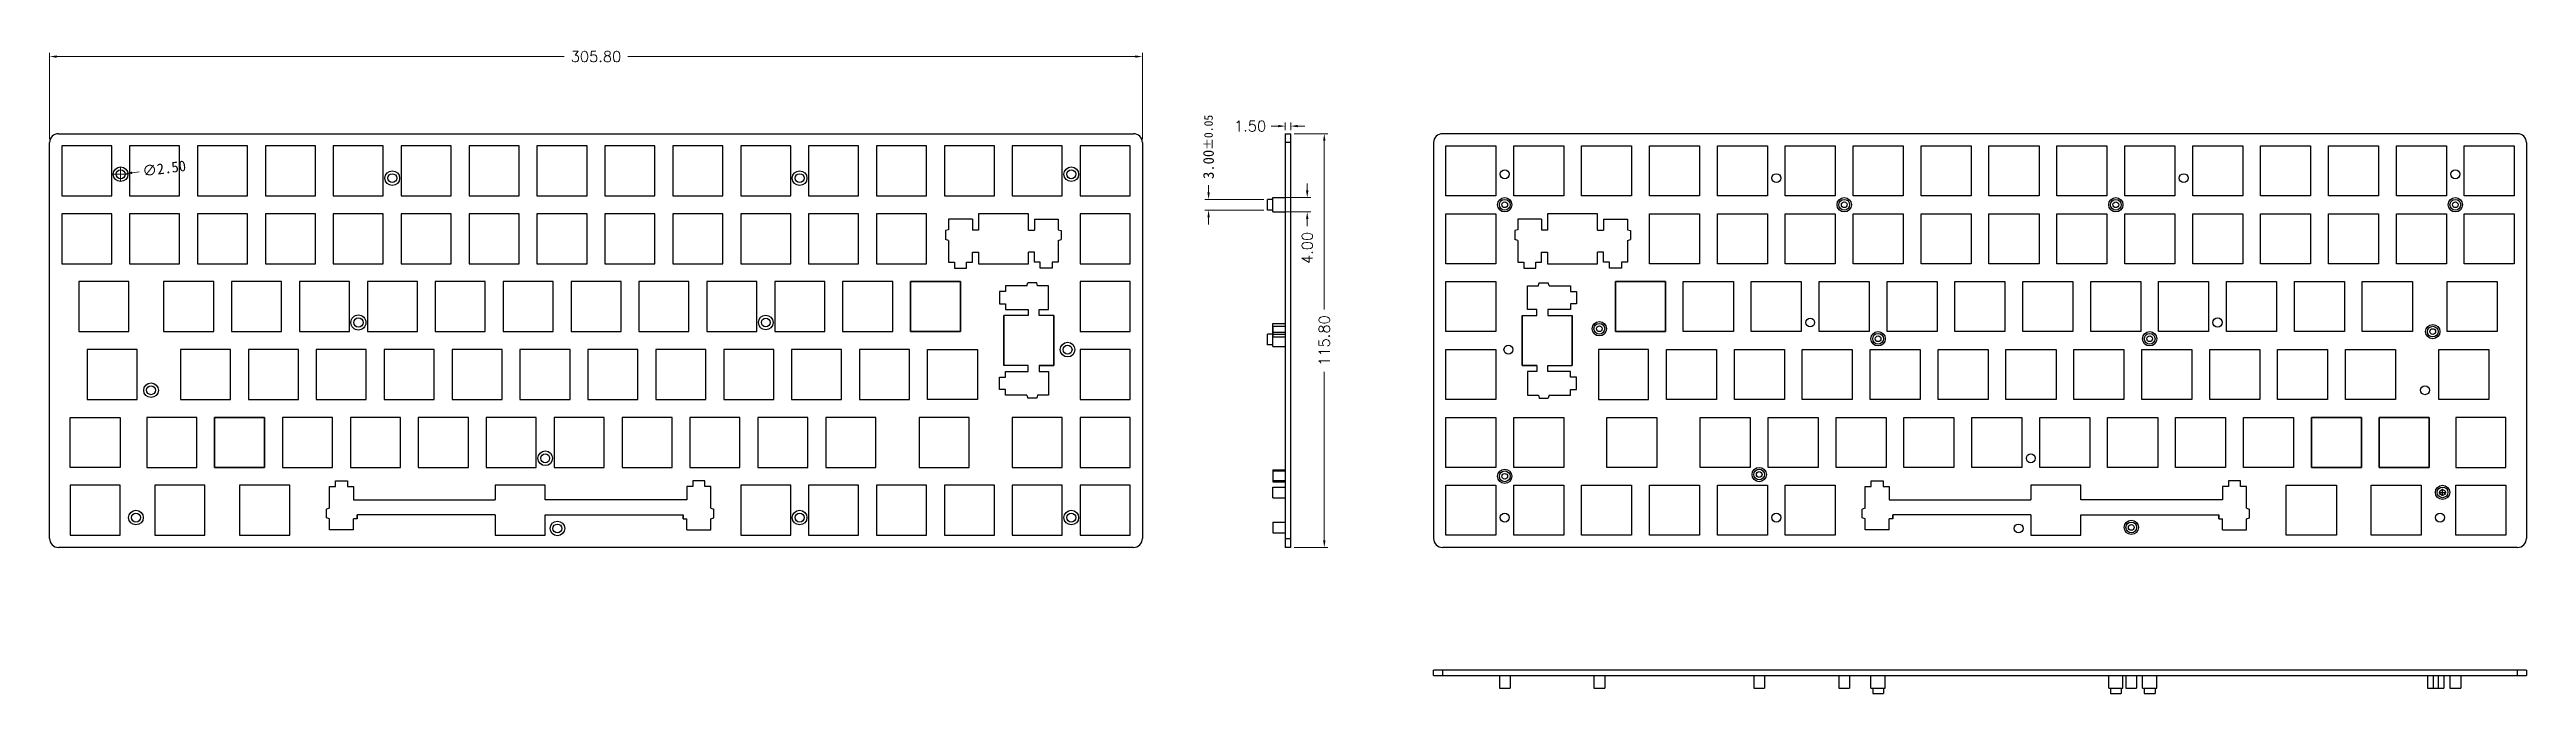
# Model space of a CAD drawing. Header units: millimetres. Extents: x 3312 to 4005, y -1967 to -1787.
import ezdxf

# ---------------------------------------------------------------- set-up
doc = ezdxf.new("R2010")
doc.units = ezdxf.units.MM
doc.header["$LTSCALE"] = 46.255
doc.header["$PDMODE"] = 3
doc.header["$PDSIZE"] = 0.3125
doc.linetypes.add('HIDDEN', pattern=[0.2, 0.1, -0.1])
doc.layers.get('0').update_dxf_attribs({"linetype": 'CONTINUOUS'})
doc.layers.get('Defpoints').update_dxf_attribs({"linetype": 'CONTINUOUS'})
for name, color, linetype in [('01___PRT_ALL_DTM_PLN', 7, 'CONTINUOUS'), ('biaozhu', 3, 'CONTINUOUS'), ('BORDER', 5, 'CONTINUOUS'), ('bottom', 8, 'HIDDEN')]:
    doc.layers.add(name, color=color, linetype=linetype)
doc.styles.add('BORDER', font='')
doc.styles.add('ROMANS', font='romans.shx', dxfattribs={"bigfont": 'gbcbig.shx'})
doc.styles.get('BORDER').set_extended_font_data('SimSun')
doc.dimstyles.new('铝板', dxfattribs={"dimtxt": 3, "dimasz": 2, "dimexe": 1, "dimexo": 1, "dimgap": 1.5, "dimtad": 0, "dimzin": 0, "dimdsep": 46, "dimtxsty": 'ROMANS', "dimcen": 1, "dimclrd": 4, "dimclre": 4, "dimclrt": 6, "dimadec": 0, "dimazin": 0, "dimtm": 1e-09, "dimtfac": 0.8, "dimtofl": 0, "dimtmove": 0, "dimatfit": 3, "dimfxl": 1.25, "dimtolj": 1, "dimtzin": 0, "dimlwd": 20, "dimlwe": 20, "dimarcsym": 0})

msp = doc.modelspace()

# ---------------------------------------------------------------- blocks, each defined once
blk = doc.blocks.new('*D20')
at = {"color": 4, "lineweight": 20, "transparency": 16777216}
for p, q in [((3312.38, -1811.66), (3312.38, -1787.57)), ((3618.18, -1811.66), (3618.18, -1787.57)), ((3314.38, -1788.57), (3456.35, -1788.57)), ((3616.18, -1788.57), (3474.21, -1788.57))]:
    blk.add_line(p, q, dxfattribs=at)
at = {"color": 4, "transparency": 16777216}
for points in [[(3314.38, -1788.24), (3314.38, -1788.91), (3312.38, -1788.57)], [(3616.18, -1788.24), (3616.18, -1788.91), (3618.18, -1788.57)]]:
    blk.add_solid(points, dxfattribs=at)
at = {"layer": 'Defpoints', "color": 0, "transparency": 16777216}
for p in [(3618.18, -1788.57), (3312.38, -1812.66), (3618.18, -1812.66)]:
    blk.add_point(p, dxfattribs=at)
at = {"color": 6, "transparency": 16777216, "insert": (3465.28, -1788.57), "char_height": 3, "attachment_point": 5, "style": 'ROMANS'}
blk.add_mtext('\\A1;305.80', dxfattribs=at)
blk = doc.blocks.new('*D21')
at = {"color": 4, "lineweight": 20, "transparency": 16777216}
for p, q in [((3660.68, -1810.16), (3670.09, -1810.16)), ((3669.09, -1812.16), (3669.09, -1859.34)), ((3669.09, -1923.96), (3669.09, -1876.77)), ((3660.68, -1925.96), (3670.09, -1925.96))]:
    blk.add_line(p, q, dxfattribs=at)
at = {"color": 4, "transparency": 16777216}
for points in [[(3668.75, -1812.16), (3669.42, -1812.16), (3669.09, -1810.16)], [(3668.75, -1923.96), (3669.42, -1923.96), (3669.09, -1925.96)]]:
    blk.add_solid(points, dxfattribs=at)
at = {"layer": 'Defpoints', "color": 0, "transparency": 16777216}
for p in [(3659.68, -1810.16), (3659.68, -1925.96), (3669.09, -1925.96)]:
    blk.add_point(p, dxfattribs=at)
at = {"color": 6, "transparency": 16777216, "insert": (3669.09, -1868.06), "char_height": 3, "attachment_point": 5, "rotation": 90, "style": 'ROMANS'}
blk.add_mtext('\\A1;115.80', dxfattribs=at)
blk = doc.blocks.new('*D22')
at = {"color": 4, "lineweight": 20, "transparency": 16777216}
for p, q in [((3656.18, -1808.04), (3654.18, -1808.04)), ((3658.18, -1809.16), (3658.18, -1807.04)), ((3659.68, -1809.16), (3659.68, -1807.04)), ((3661.68, -1808.04), (3663.68, -1808.04))]:
    blk.add_line(p, q, dxfattribs=at)
at = {"color": 4, "transparency": 16777216}
for points in [[(3656.18, -1807.7), (3656.18, -1808.37), (3658.18, -1808.04)], [(3661.68, -1807.7), (3661.68, -1808.37), (3659.68, -1808.04)]]:
    blk.add_solid(points, dxfattribs=at)
at = {"layer": 'Defpoints', "color": 0, "transparency": 16777216}
for p in [(3658.18, -1808.04), (3658.18, -1810.16), (3659.68, -1810.16)]:
    blk.add_point(p, dxfattribs=at)
at = {"color": 6, "transparency": 16777216, "insert": (3648.32, -1808.04), "char_height": 3, "attachment_point": 5, "style": 'ROMANS'}
blk.add_mtext('\\A1;1.50', dxfattribs=at)
blk = doc.blocks.new('*D18')
at = {"color": 4, "lineweight": 20, "transparency": 16777216}
for p, q in [((3657.43, -1828.06), (3665.31, -1828.06)), ((3664.31, -1826.06), (3664.31, -1824.06)), ((3657.43, -1832.06), (3665.31, -1832.06)), ((3664.31, -1834.06), (3664.31, -1836.06))]:
    blk.add_line(p, q, dxfattribs=at)
at = {"color": 4, "transparency": 16777216}
for points in [[(3663.98, -1826.06), (3664.65, -1826.06), (3664.31, -1828.06)], [(3663.98, -1834.06), (3664.65, -1834.06), (3664.31, -1832.06)]]:
    blk.add_solid(points, dxfattribs=at)
at = {"layer": 'Defpoints', "color": 0, "transparency": 16777216}
for p in [(3656.43, -1828.06), (3656.43, -1832.06), (3664.31, -1832.06)]:
    blk.add_point(p, dxfattribs=at)
at = {"color": 6, "transparency": 16777216, "insert": (3664.31, -1842.13), "char_height": 3, "attachment_point": 5, "rotation": 90, "style": 'ROMANS'}
blk.add_mtext('\\A1;4.00', dxfattribs=at)
blk = doc.blocks.new('*D19')
at = {"color": 4, "lineweight": 20, "transparency": 16777216}
for p, q in [((3652.18, -1828.56), (3635.7, -1828.56)), ((3636.7, -1826.56), (3636.7, -1824.56)), ((3652.18, -1831.56), (3635.7, -1831.56)), ((3636.7, -1833.56), (3636.7, -1835.56))]:
    blk.add_line(p, q, dxfattribs=at)
at = {"color": 4, "transparency": 16777216}
for points in [[(3636.37, -1826.56), (3637.04, -1826.56), (3636.7, -1828.56)], [(3636.37, -1833.56), (3637.04, -1833.56), (3636.7, -1831.56)]]:
    blk.add_solid(points, dxfattribs=at)
at = {"layer": 'Defpoints', "color": 0, "transparency": 16777216}
for p in [(3636.7, -1828.56), (3653.18, -1828.56), (3653.18, -1831.56)]:
    blk.add_point(p, dxfattribs=at)
at = {"color": 6, "transparency": 16777216, "insert": (3636.7, -1813.85), "char_height": 3, "attachment_point": 5, "rotation": 90, "style": 'BORDER'}
blk.add_mtext('\\A1;3.00{\\H2.400000;±0.05}', dxfattribs=at)
blk = doc.blocks.new('*D24')
at = {"color": 4, "lineweight": 20, "transparency": 16777216}
for p, q in [((3330.28, -1821.51), (3334.28, -1821.51)), ((3332.28, -1823.51), (3332.28, -1819.51)), ((3337.48, -1820.82), (3335.5, -1821.08))]:
    blk.add_line(p, q, dxfattribs=at)
at = {"color": 4, "transparency": 16777216}
blk.add_solid([(3335.46, -1820.75), (3335.55, -1821.41), (3333.52, -1821.34)], dxfattribs=at)
at = {"layer": 'Defpoints', "color": 0, "transparency": 16777216}
for p in [(3331.04, -1821.67), (3333.52, -1821.34)]:
    blk.add_point(p, dxfattribs=at)
at = {"color": 6, "transparency": 16777216, "insert": (3344.46, -1819.89), "char_height": 3, "attachment_point": 5, "rotation": 7.56181, "style": 'BORDER'}
blk.add_mtext('\\A1;∅2.50', dxfattribs=at)

# ---------------------------------------------------------------- dimensions: what is measured, and where the dimension line sits
for base, p1, p2, picture, middle in [((3618.18, -1788.573), (3312.38, -1812.657), (3618.18, -1812.657), '*D20', (3465.28, -1788.573)), ((3658.18, -1808.036), (3659.68, -1810.157), (3658.18, -1810.157), '*D22', (3648.323, -1808.036))]:
    dim = msp.add_linear_dim(base=base, p1=p1, p2=p2, dimstyle='铝板')
    dim.commit()
    dim.dimension.update_dxf_attribs({"geometry": picture, "text_midpoint": middle})
dim = msp.add_linear_dim(base=(3636.704, -1828.557), p1=(3653.18, -1831.557), p2=(3653.18, -1828.557), angle=90, dimstyle='铝板', override={"dimtxsty": 'BORDER', "dimtol": 1, "dimtp": 0.05, "dimtm": 0.05})
dim.commit()
dim.dimension.update_dxf_attribs({"geometry": '*D19', "text_midpoint": (3636.704, -1813.851)})
for base, p1, p2, picture, middle in [((3669.086, -1925.957), (3659.68, -1810.157), (3659.68, -1925.957), '*D21', (3669.086, -1868.057)), ((3664.314, -1832.057), (3656.43, -1828.057), (3656.43, -1832.057), '*D18', (3664.314, -1842.128))]:
    dim = msp.add_linear_dim(base=base, p1=p1, p2=p2, angle=90, dimstyle='铝板')
    dim.commit()
    dim.dimension.update_dxf_attribs({"geometry": picture, "text_midpoint": middle})
dim = msp.add_diameter_dim_2p(p1=(3331.041, -1821.671), p2=(3333.52, -1821.342), dimstyle='铝板', override={"dimtxsty": 'BORDER', "dimcen": 2, "dimtp": 0.05, "dimtm": 0.05})
dim.commit()
dim.dimension.update_dxf_attribs({"geometry": '*D24', "text_midpoint": (3344.462, -1819.89)})

# ---------------------------------------------------------------- linework, layer by layer
at = {"color": 7, "linetype": 'Continuous'}
for p, q in [((3312.38, -1923.457), (3312.38, -1812.657)), ((3314.88, -1810.157), (3615.68, -1810.157)), ((3315.78, -1813.557), (3315.78, -1827.557)), ((3329.78, -1813.557), (3315.78, -1813.557)), ((3329.78, -1827.557), (3329.78, -1813.557)), ((3334.78, -1813.557), (3334.78, -1827.557)), ((3348.78, -1813.557), (3334.78, -1813.557)), ((3348.78, -1827.557), (3348.78, -1813.557)), ((3353.78, -1813.557), (3353.78, -1827.557)), ((3367.78, -1813.557), (3353.78, -1813.557)), ((3367.78, -1827.557), (3367.78, -1813.557)), ((3372.78, -1813.557), (3372.78, -1827.557)), ((3386.78, -1813.557), (3372.78, -1813.557)), ((3386.78, -1827.557), (3386.78, -1813.557)), ((3391.78, -1813.557), (3391.78, -1827.557)), ((3405.78, -1813.557), (3391.78, -1813.557)), ((3405.78, -1827.557), (3405.78, -1813.557)), ((3410.78, -1813.557), (3410.78, -1827.557)), ((3424.78, -1813.557), (3410.78, -1813.557)), ((3424.78, -1827.557), (3424.78, -1813.557)), ((3429.78, -1813.557), (3429.78, -1827.557)), ((3443.78, -1813.557), (3429.78, -1813.557)), ((3443.78, -1827.557), (3443.78, -1813.557)), ((3448.78, -1813.557), (3448.78, -1827.557)), ((3462.78, -1813.557), (3448.78, -1813.557)), ((3462.78, -1827.557), (3462.78, -1813.557)), ((3467.78, -1813.557), (3467.78, -1827.557)), ((3481.78, -1813.557), (3467.78, -1813.557)), ((3481.78, -1827.557), (3481.78, -1813.557)), ((3486.78, -1813.557), (3486.78, -1827.557)), ((3500.78, -1813.557), (3486.78, -1813.557)), ((3500.78, -1827.557), (3500.78, -1813.557)), ((3505.78, -1813.557), (3505.78, -1827.557)), ((3519.78, -1813.557), (3505.78, -1813.557)), ((3519.78, -1827.557), (3519.78, -1813.557)), ((3538.78, -1813.557), (3524.78, -1813.557)), ((3524.78, -1813.557), (3524.78, -1827.557)), ((3538.78, -1827.557), (3538.78, -1813.557)), ((3557.78, -1813.557), (3543.78, -1813.557)), ((3543.78, -1813.557), (3543.78, -1827.557)), ((3557.78, -1827.557), (3557.78, -1813.557)), ((3576.78, -1813.557), (3562.78, -1813.557)), ((3562.78, -1813.557), (3562.78, -1827.557)), ((3576.78, -1827.557), (3576.78, -1813.557)), ((3595.78, -1813.557), (3581.78, -1813.557)), ((3581.78, -1813.557), (3581.78, -1827.557)), ((3595.78, -1827.557), (3595.78, -1813.557)), ((3614.78, -1813.557), (3600.78, -1813.557)), ((3600.78, -1813.557), (3600.78, -1827.557)), ((3614.78, -1827.557), (3614.78, -1813.557)), ((3618.18, -1812.657), (3618.18, -1923.457)), ((3658.18, -1810.157), (3658.18, -1925.957)), ((3658.18, -1810.157), (3659.68, -1810.157)), ((3659.68, -1812.657), (3658.18, -1812.657)), ((3659.68, -1925.957), (3659.68, -1810.157)), ((3699.68, -1812.657), (3699.68, -1923.457)), ((4002.98, -1810.157), (3702.18, -1810.157)), ((3703.08, -1827.557), (3703.08, -1813.557)), ((3703.08, -1813.557), (3717.08, -1813.557)), ((3703.08, -1813.557), (3717.08, -1813.557)), ((3703.08, -1827.557), (3703.08, -1813.557)), ((3717.08, -1813.557), (3717.08, -1827.557)), ((3717.08, -1813.557), (3717.08, -1827.557)), ((3722.08, -1827.557), (3722.08, -1813.557)), ((3722.08, -1813.557), (3736.08, -1813.557)), ((3736.08, -1813.557), (3736.08, -1827.557)), ((3741.08, -1827.557), (3741.08, -1813.557)), ((3741.08, -1813.557), (3755.08, -1813.557)), ((3755.08, -1813.557), (3755.08, -1827.557)), ((3760.08, -1827.557), (3760.08, -1813.557)), ((3760.08, -1813.557), (3774.08, -1813.557)), ((3774.08, -1813.557), (3774.08, -1827.557)), ((3779.08, -1827.557), (3779.08, -1813.557)), ((3779.08, -1813.557), (3793.08, -1813.557)), ((3793.08, -1813.557), (3793.08, -1827.557)), ((3798.08, -1827.557), (3798.08, -1813.557)), ((3798.08, -1813.557), (3812.08, -1813.557)), ((3812.08, -1813.557), (3812.08, -1827.557)), ((3817.08, -1827.557), (3817.08, -1813.557)), ((3817.08, -1813.557), (3831.08, -1813.557)), ((3831.08, -1813.557), (3831.08, -1827.557)), ((3836.08, -1827.557), (3836.08, -1813.557)), ((3836.08, -1813.557), (3850.08, -1813.557)), ((3850.08, -1813.557), (3850.08, -1827.557)), ((3855.08, -1827.557), (3855.08, -1813.557)), ((3855.08, -1813.557), (3869.08, -1813.557)), ((3869.08, -1813.557), (3869.08, -1827.557)), ((3874.08, -1827.557), (3874.08, -1813.557)), ((3874.08, -1813.557), (3888.08, -1813.557)), ((3888.08, -1813.557), (3888.08, -1827.557)), ((3893.08, -1827.557), (3893.08, -1813.557)), ((3893.08, -1813.557), (3907.08, -1813.557)), ((3907.08, -1813.557), (3907.08, -1827.557)), ((3912.08, -1813.557), (3926.08, -1813.557)), ((3912.08, -1827.557), (3912.08, -1813.557)), ((3926.08, -1813.557), (3926.08, -1827.557)), ((3931.08, -1813.557), (3945.08, -1813.557)), ((3931.08, -1827.557), (3931.08, -1813.557)), ((3945.08, -1813.557), (3945.08, -1827.557)), ((3950.08, -1813.557), (3964.08, -1813.557)), ((3950.08, -1827.557), (3950.08, -1813.557)), ((3964.08, -1813.557), (3964.08, -1827.557)), ((3969.08, -1813.557), (3983.08, -1813.557)), ((3969.08, -1827.557), (3969.08, -1813.557)), ((3983.08, -1813.557), (3983.08, -1827.557)), ((3988.08, -1813.557), (4002.08, -1813.557)), ((3988.08, -1827.557), (3988.08, -1813.557)), ((4002.08, -1813.557), (4002.08, -1827.557)), ((4005.48, -1812.657), (4005.48, -1923.457)), ((3315.78, -1827.557), (3329.78, -1827.557)), ((3334.78, -1827.557), (3348.78, -1827.557)), ((3353.78, -1827.557), (3367.78, -1827.557)), ((3372.78, -1827.557), (3386.78, -1827.557)), ((3391.78, -1827.557), (3405.78, -1827.557)), ((3410.78, -1827.557), (3424.78, -1827.557)), ((3429.78, -1827.557), (3443.78, -1827.557)), ((3448.78, -1827.557), (3462.78, -1827.557)), ((3467.78, -1827.557), (3481.78, -1827.557)), ((3486.78, -1827.557), (3500.78, -1827.557)), ((3505.78, -1827.557), (3519.78, -1827.557)), ((3524.78, -1827.557), (3538.78, -1827.557)), ((3543.78, -1827.557), (3557.78, -1827.557)), ((3562.78, -1827.557), (3576.78, -1827.557)), ((3581.78, -1827.557), (3595.78, -1827.557)), ((3600.78, -1827.557), (3614.78, -1827.557)), ((3717.08, -1827.557), (3703.08, -1827.557)), ((3717.08, -1827.557), (3703.08, -1827.557)), ((3736.08, -1827.557), (3722.08, -1827.557)), ((3755.08, -1827.557), (3741.08, -1827.557)), ((3774.08, -1827.557), (3760.08, -1827.557)), ((3793.08, -1827.557), (3779.08, -1827.557)), ((3812.08, -1827.557), (3798.08, -1827.557)), ((3831.08, -1827.557), (3817.08, -1827.557)), ((3850.08, -1827.557), (3836.08, -1827.557)), ((3869.08, -1827.557), (3855.08, -1827.557)), ((3888.08, -1827.557), (3874.08, -1827.557)), ((3907.08, -1827.557), (3893.08, -1827.557)), ((3926.08, -1827.557), (3912.08, -1827.557)), ((3945.08, -1827.557), (3931.08, -1827.557)), ((3964.08, -1827.557), (3950.08, -1827.557)), ((3983.08, -1827.557), (3969.08, -1827.557)), ((4002.08, -1827.557), (3988.08, -1827.557)), ((3315.78, -1832.557), (3315.78, -1846.557)), ((3329.78, -1832.557), (3315.78, -1832.557)), ((3329.78, -1846.557), (3329.78, -1832.557)), ((3334.78, -1832.557), (3334.78, -1846.557)), ((3348.78, -1832.557), (3334.78, -1832.557)), ((3348.78, -1846.557), (3348.78, -1832.557)), ((3353.78, -1832.557), (3353.78, -1846.557)), ((3367.78, -1832.557), (3353.78, -1832.557)), ((3367.78, -1846.557), (3367.78, -1832.557)), ((3372.78, -1832.557), (3372.78, -1846.557)), ((3386.78, -1832.557), (3372.78, -1832.557)), ((3386.78, -1846.557), (3386.78, -1832.557)), ((3391.78, -1832.557), (3391.78, -1846.557)), ((3405.78, -1832.557), (3391.78, -1832.557)), ((3405.78, -1846.557), (3405.78, -1832.557)), ((3410.78, -1832.557), (3410.78, -1846.557)), ((3424.78, -1832.557), (3410.78, -1832.557)), ((3424.78, -1846.557), (3424.78, -1832.557)), ((3429.78, -1832.557), (3429.78, -1846.557)), ((3443.78, -1832.557), (3429.78, -1832.557)), ((3443.78, -1846.557), (3443.78, -1832.557)), ((3448.78, -1832.557), (3448.78, -1846.557)), ((3462.78, -1832.557), (3448.78, -1832.557)), ((3462.78, -1846.557), (3462.78, -1832.557)), ((3467.78, -1832.557), (3467.78, -1846.557)), ((3481.78, -1832.557), (3467.78, -1832.557)), ((3481.78, -1846.557), (3481.78, -1832.557)), ((3486.78, -1832.557), (3486.78, -1846.557)), ((3500.78, -1832.557), (3486.78, -1832.557)), ((3500.78, -1846.557), (3500.78, -1832.557)), ((3505.78, -1832.557), (3505.78, -1846.557)), ((3519.78, -1832.557), (3505.78, -1832.557)), ((3519.78, -1846.557), (3519.78, -1832.557)), ((3538.78, -1832.557), (3524.78, -1832.557)), ((3524.78, -1832.557), (3524.78, -1846.557)), ((3538.78, -1846.557), (3538.78, -1832.557)), ((3557.78, -1832.557), (3543.78, -1832.557)), ((3543.78, -1832.557), (3543.78, -1846.557)), ((3557.78, -1846.557), (3557.78, -1832.557)), ((3614.78, -1832.557), (3600.78, -1832.557)), ((3600.78, -1832.557), (3600.78, -1846.557)), ((3614.78, -1846.557), (3614.78, -1832.557)), ((3703.08, -1846.557), (3703.08, -1832.557)), ((3703.08, -1832.557), (3717.08, -1832.557)), ((3717.08, -1832.557), (3717.08, -1846.557)), ((3760.08, -1846.557), (3760.08, -1832.557)), ((3760.08, -1832.557), (3774.08, -1832.557)), ((3774.08, -1832.557), (3774.08, -1846.557)), ((3779.08, -1846.557), (3779.08, -1832.557)), ((3779.08, -1832.557), (3793.08, -1832.557)), ((3793.08, -1832.557), (3793.08, -1846.557)), ((3798.08, -1846.557), (3798.08, -1832.557)), ((3798.08, -1832.557), (3812.08, -1832.557)), ((3812.08, -1832.557), (3812.08, -1846.557)), ((3817.08, -1846.557), (3817.08, -1832.557)), ((3817.08, -1832.557), (3831.08, -1832.557)), ((3831.08, -1832.557), (3831.08, -1846.557)), ((3836.08, -1846.557), (3836.08, -1832.557)), ((3836.08, -1832.557), (3850.08, -1832.557)), ((3850.08, -1832.557), (3850.08, -1846.557)), ((3855.08, -1846.557), (3855.08, -1832.557)), ((3855.08, -1832.557), (3869.08, -1832.557)), ((3869.08, -1832.557), (3869.08, -1846.557)), ((3874.08, -1846.557), (3874.08, -1832.557)), ((3874.08, -1832.557), (3888.08, -1832.557)), ((3888.08, -1832.557), (3888.08, -1846.557)), ((3893.08, -1846.557), (3893.08, -1832.557)), ((3893.08, -1832.557), (3907.08, -1832.557)), ((3907.08, -1832.557), (3907.08, -1846.557)), ((3912.08, -1832.557), (3926.08, -1832.557)), ((3912.08, -1846.557), (3912.08, -1832.557)), ((3926.08, -1832.557), (3926.08, -1846.557)), ((3931.08, -1832.557), (3945.08, -1832.557)), ((3931.08, -1846.557), (3931.08, -1832.557)), ((3945.08, -1832.557), (3945.08, -1846.557)), ((3950.08, -1832.557), (3964.08, -1832.557)), ((3950.08, -1846.557), (3950.08, -1832.557)), ((3964.08, -1832.557), (3964.08, -1846.557)), ((3969.08, -1832.557), (3983.08, -1832.557)), ((3969.08, -1846.557), (3969.08, -1832.557)), ((3983.08, -1832.557), (3983.08, -1846.557)), ((3988.08, -1832.557), (4002.08, -1832.557)), ((3988.08, -1846.557), (3988.08, -1832.557)), ((4002.08, -1832.557), (4002.08, -1846.557)), ((3315.78, -1846.557), (3329.78, -1846.557)), ((3334.78, -1846.557), (3348.78, -1846.557)), ((3353.78, -1846.557), (3367.78, -1846.557)), ((3372.78, -1846.557), (3386.78, -1846.557)), ((3391.78, -1846.557), (3405.78, -1846.557)), ((3410.78, -1846.557), (3424.78, -1846.557)), ((3429.78, -1846.557), (3443.78, -1846.557)), ((3448.78, -1846.557), (3462.78, -1846.557)), ((3467.78, -1846.557), (3481.78, -1846.557)), ((3486.78, -1846.557), (3500.78, -1846.557)), ((3505.78, -1846.557), (3519.78, -1846.557)), ((3524.78, -1846.557), (3538.78, -1846.557)), ((3543.78, -1846.557), (3557.78, -1846.557)), ((3600.78, -1846.557), (3614.78, -1846.557)), ((3717.08, -1846.557), (3703.08, -1846.557)), ((3774.08, -1846.557), (3760.08, -1846.557)), ((3793.08, -1846.557), (3779.08, -1846.557)), ((3812.08, -1846.557), (3798.08, -1846.557)), ((3831.08, -1846.557), (3817.08, -1846.557)), ((3850.08, -1846.557), (3836.08, -1846.557)), ((3869.08, -1846.557), (3855.08, -1846.557)), ((3888.08, -1846.557), (3874.08, -1846.557)), ((3907.08, -1846.557), (3893.08, -1846.557)), ((3926.08, -1846.557), (3912.08, -1846.557)), ((3945.08, -1846.557), (3931.08, -1846.557)), ((3964.08, -1846.557), (3950.08, -1846.557)), ((3983.08, -1846.557), (3969.08, -1846.557)), ((4002.08, -1846.557), (3988.08, -1846.557)), ((3320.545, -1851.557), (3320.545, -1865.557)), ((3334.545, -1851.557), (3320.545, -1851.557)), ((3334.545, -1865.557), (3334.545, -1851.557)), ((3344.31, -1851.557), (3344.31, -1865.557)), ((3358.31, -1851.557), (3344.31, -1851.557)), ((3358.31, -1865.557), (3358.31, -1851.557)), ((3363.31, -1851.557), (3363.31, -1865.557)), ((3377.31, -1851.557), (3363.31, -1851.557)), ((3377.31, -1865.557), (3377.31, -1851.557)), ((3382.31, -1851.557), (3382.31, -1865.557)), ((3396.31, -1851.557), (3382.31, -1851.557)), ((3396.31, -1865.557), (3396.31, -1851.557)), ((3401.31, -1851.557), (3401.31, -1865.557)), ((3415.31, -1851.557), (3401.31, -1851.557)), ((3415.31, -1865.557), (3415.31, -1851.557)), ((3420.31, -1851.557), (3420.31, -1865.557)), ((3434.31, -1851.557), (3420.31, -1851.557)), ((3434.31, -1865.557), (3434.31, -1851.557)), ((3439.31, -1851.557), (3439.31, -1865.557)), ((3453.31, -1851.557), (3439.31, -1851.557)), ((3453.31, -1865.557), (3453.31, -1851.557)), ((3458.31, -1851.557), (3458.31, -1865.557)), ((3472.31, -1851.557), (3458.31, -1851.557)), ((3472.31, -1865.557), (3472.31, -1851.557)), ((3477.31, -1851.557), (3477.31, -1865.557)), ((3491.31, -1851.557), (3477.31, -1851.557)), ((3491.31, -1865.557), (3491.31, -1851.557)), ((3510.31, -1851.557), (3496.31, -1851.557)), ((3496.31, -1851.557), (3496.31, -1865.557)), ((3510.31, -1865.557), (3510.31, -1851.557)), ((3529.31, -1851.557), (3515.31, -1851.557)), ((3515.31, -1851.557), (3515.31, -1865.557)), ((3529.31, -1865.557), (3529.31, -1851.557)), ((3548.31, -1851.557), (3534.31, -1851.557)), ((3534.31, -1851.557), (3534.31, -1865.557)), ((3548.31, -1865.557), (3548.31, -1851.557)), ((3614.78, -1851.557), (3600.78, -1851.557)), ((3600.78, -1851.557), (3600.78, -1865.557)), ((3614.78, -1865.557), (3614.78, -1851.557)), ((3703.08, -1865.557), (3703.08, -1851.557)), ((3703.08, -1851.557), (3717.08, -1851.557)), ((3717.08, -1851.557), (3717.08, -1865.557)), ((3750.55, -1865.557), (3750.55, -1851.557)), ((3750.55, -1851.557), (3764.55, -1851.557)), ((3764.55, -1851.557), (3764.55, -1865.557)), ((3769.55, -1865.557), (3769.55, -1851.557)), ((3769.55, -1851.557), (3783.55, -1851.557)), ((3769.55, -1851.557), (3783.55, -1851.557)), ((3769.55, -1865.557), (3769.55, -1851.557)), ((3783.55, -1851.557), (3783.55, -1865.557)), ((3783.55, -1851.557), (3783.55, -1865.557)), ((3788.55, -1865.557), (3788.55, -1851.557)), ((3788.55, -1851.557), (3802.55, -1851.557)), ((3802.55, -1851.557), (3802.55, -1865.557)), ((3807.55, -1865.557), (3807.55, -1851.557)), ((3807.55, -1851.557), (3821.55, -1851.557)), ((3821.55, -1851.557), (3821.55, -1865.557)), ((3826.55, -1865.557), (3826.55, -1851.557)), ((3826.55, -1851.557), (3840.55, -1851.557)), ((3840.55, -1851.557), (3840.55, -1865.557)), ((3845.55, -1865.557), (3845.55, -1851.557)), ((3845.55, -1851.557), (3859.55, -1851.557)), ((3859.55, -1851.557), (3859.55, -1865.557)), ((3864.55, -1865.557), (3864.55, -1851.557)), ((3864.55, -1851.557), (3878.55, -1851.557)), ((3878.55, -1851.557), (3878.55, -1865.557)), ((3883.55, -1851.557), (3897.55, -1851.557)), ((3883.55, -1865.557), (3883.55, -1851.557)), ((3897.55, -1851.557), (3897.55, -1865.557)), ((3902.55, -1851.557), (3916.55, -1851.557)), ((3902.55, -1865.557), (3902.55, -1851.557)), ((3916.55, -1851.557), (3916.55, -1865.557)), ((3921.55, -1851.557), (3935.55, -1851.557)), ((3921.55, -1865.557), (3921.55, -1851.557)), ((3935.55, -1851.557), (3935.55, -1865.557)), ((3940.55, -1851.557), (3954.55, -1851.557)), ((3940.55, -1865.557), (3940.55, -1851.557)), ((3954.55, -1851.557), (3954.55, -1865.557)), ((3959.55, -1851.557), (3973.55, -1851.557)), ((3959.55, -1865.557), (3959.55, -1851.557)), ((3973.55, -1851.557), (3973.55, -1865.557)), ((3983.315, -1851.557), (3997.315, -1851.557)), ((3983.315, -1865.557), (3983.315, -1851.557)), ((3997.315, -1851.557), (3997.315, -1865.557)), ((3320.545, -1865.557), (3334.545, -1865.557)), ((3322.925, -1870.557), (3322.925, -1884.557)), ((3336.925, -1870.557), (3322.925, -1870.557)), ((3336.925, -1884.557), (3336.925, -1870.557)), ((3344.31, -1865.557), (3358.31, -1865.557)), ((3349.025, -1870.557), (3349.025, -1884.557)), ((3363.025, -1870.557), (3349.025, -1870.557)), ((3363.025, -1884.557), (3363.025, -1870.557)), ((3363.31, -1865.557), (3377.31, -1865.557)), ((3368.025, -1870.557), (3368.025, -1884.557)), ((3382.025, -1870.557), (3368.025, -1870.557)), ((3382.025, -1884.557), (3382.025, -1870.557)), ((3382.31, -1865.557), (3396.31, -1865.557)), ((3387.025, -1870.557), (3387.025, -1884.557)), ((3401.025, -1870.557), (3387.025, -1870.557)), ((3401.025, -1884.557), (3401.025, -1870.557)), ((3401.31, -1865.557), (3415.31, -1865.557)), ((3406.025, -1870.557), (3406.025, -1884.557)), ((3420.025, -1870.557), (3406.025, -1870.557)), ((3420.025, -1884.557), (3420.025, -1870.557)), ((3420.31, -1865.557), (3434.31, -1865.557)), ((3425.025, -1870.557), (3425.025, -1884.557)), ((3439.025, -1870.557), (3425.025, -1870.557)), ((3439.025, -1884.557), (3439.025, -1870.557)), ((3439.31, -1865.557), (3453.31, -1865.557)), ((3444.025, -1870.557), (3444.025, -1884.557)), ((3458.025, -1870.557), (3444.025, -1870.557)), ((3458.025, -1884.557), (3458.025, -1870.557)), ((3458.31, -1865.557), (3472.31, -1865.557)), ((3463.025, -1870.557), (3463.025, -1884.557)), ((3477.025, -1870.557), (3463.025, -1870.557)), ((3477.025, -1884.557), (3477.025, -1870.557)), ((3477.31, -1865.557), (3491.31, -1865.557)), ((3496.025, -1870.557), (3482.025, -1870.557)), ((3482.025, -1870.557), (3482.025, -1884.557)), ((3496.025, -1884.557), (3496.025, -1870.557)), ((3496.31, -1865.557), (3510.31, -1865.557)), ((3515.025, -1870.557), (3501.025, -1870.557)), ((3501.025, -1870.557), (3501.025, -1884.557)), ((3515.025, -1884.557), (3515.025, -1870.557)), ((3515.31, -1865.557), (3529.31, -1865.557)), ((3534.025, -1870.557), (3520.025, -1870.557)), ((3520.025, -1870.557), (3520.025, -1884.557)), ((3534.025, -1884.557), (3534.025, -1870.557)), ((3534.31, -1865.557), (3548.31, -1865.557)), ((3553.025, -1870.557), (3539.025, -1870.557)), ((3539.025, -1870.557), (3539.025, -1884.557)), ((3553.025, -1884.557), (3553.025, -1870.557)), ((3600.78, -1865.557), (3614.78, -1865.557)), ((3614.78, -1870.557), (3600.78, -1870.557)), ((3600.78, -1870.557), (3600.78, -1884.557)), ((3614.78, -1884.557), (3614.78, -1870.557)), ((3717.08, -1865.557), (3703.08, -1865.557)), ((3703.08, -1884.557), (3703.08, -1870.557)), ((3703.08, -1870.557), (3717.08, -1870.557)), ((3717.08, -1870.557), (3717.08, -1884.557)), ((3764.55, -1865.557), (3750.55, -1865.557)), ((3764.835, -1884.557), (3764.835, -1870.557)), ((3764.835, -1870.557), (3778.835, -1870.557)), ((3764.835, -1870.557), (3778.835, -1870.557)), ((3764.835, -1884.557), (3764.835, -1870.557)), ((3783.55, -1865.557), (3769.55, -1865.557)), ((3783.55, -1865.557), (3769.55, -1865.557)), ((3778.835, -1870.557), (3778.835, -1884.557)), ((3778.835, -1870.557), (3778.835, -1884.557)), ((3783.835, -1884.557), (3783.835, -1870.557)), ((3783.835, -1870.557), (3797.835, -1870.557)), ((3802.55, -1865.557), (3788.55, -1865.557)), ((3797.835, -1870.557), (3797.835, -1884.557)), ((3802.835, -1884.557), (3802.835, -1870.557)), ((3802.835, -1870.557), (3816.835, -1870.557)), ((3821.55, -1865.557), (3807.55, -1865.557)), ((3816.835, -1870.557), (3816.835, -1884.557)), ((3821.835, -1884.557), (3821.835, -1870.557)), ((3821.835, -1870.557), (3835.835, -1870.557)), ((3840.55, -1865.557), (3826.55, -1865.557)), ((3835.835, -1870.557), (3835.835, -1884.557)), ((3840.835, -1884.557), (3840.835, -1870.557)), ((3840.835, -1870.557), (3854.835, -1870.557)), ((3859.55, -1865.557), (3845.55, -1865.557)), ((3854.835, -1870.557), (3854.835, -1884.557)), ((3859.835, -1870.557), (3873.835, -1870.557)), ((3859.835, -1884.557), (3859.835, -1870.557)), ((3878.55, -1865.557), (3864.55, -1865.557)), ((3873.835, -1870.557), (3873.835, -1884.557)), ((3878.835, -1870.557), (3892.835, -1870.557)), ((3878.835, -1884.557), (3878.835, -1870.557)), ((3897.55, -1865.557), (3883.55, -1865.557)), ((3892.835, -1870.557), (3892.835, -1884.557)), ((3897.835, -1870.557), (3911.835, -1870.557)), ((3897.835, -1884.557), (3897.835, -1870.557)), ((3916.55, -1865.557), (3902.55, -1865.557)), ((3911.835, -1870.557), (3911.835, -1884.557)), ((3916.835, -1870.557), (3930.835, -1870.557)), ((3916.835, -1884.557), (3916.835, -1870.557)), ((3935.55, -1865.557), (3921.55, -1865.557)), ((3930.835, -1870.557), (3930.835, -1884.557)), ((3935.835, -1870.557), (3949.835, -1870.557)), ((3935.835, -1884.557), (3935.835, -1870.557)), ((3954.55, -1865.557), (3940.55, -1865.557)), ((3949.835, -1870.557), (3949.835, -1884.557)), ((3954.835, -1870.557), (3968.835, -1870.557)), ((3954.835, -1884.557), (3954.835, -1870.557)), ((3973.55, -1865.557), (3959.55, -1865.557)), ((3968.835, -1870.557), (3968.835, -1884.557)), ((3980.935, -1870.557), (3994.935, -1870.557)), ((3980.935, -1884.557), (3980.935, -1870.557)), ((3997.315, -1865.557), (3983.315, -1865.557)), ((3994.935, -1870.557), (3994.935, -1884.557)), ((3322.925, -1884.557), (3336.925, -1884.557)), ((3349.025, -1884.557), (3363.025, -1884.557)), ((3368.025, -1884.557), (3382.025, -1884.557)), ((3387.025, -1884.557), (3401.025, -1884.557)), ((3406.025, -1884.557), (3420.025, -1884.557)), ((3425.025, -1884.557), (3439.025, -1884.557)), ((3444.025, -1884.557), (3458.025, -1884.557)), ((3463.025, -1884.557), (3477.025, -1884.557)), ((3482.025, -1884.557), (3496.025, -1884.557)), ((3501.025, -1884.557), (3515.025, -1884.557)), ((3520.025, -1884.557), (3534.025, -1884.557)), ((3539.025, -1884.557), (3553.025, -1884.557)), ((3600.78, -1884.557), (3614.78, -1884.557)), ((3717.08, -1884.557), (3703.08, -1884.557)), ((3778.835, -1884.557), (3764.835, -1884.557)), ((3778.835, -1884.557), (3764.835, -1884.557)), ((3797.835, -1884.557), (3783.835, -1884.557)), ((3816.835, -1884.557), (3802.835, -1884.557)), ((3835.835, -1884.557), (3821.835, -1884.557)), ((3854.835, -1884.557), (3840.835, -1884.557)), ((3873.835, -1884.557), (3859.835, -1884.557)), ((3892.835, -1884.557), (3878.835, -1884.557)), ((3911.835, -1884.557), (3897.835, -1884.557)), ((3930.835, -1884.557), (3916.835, -1884.557)), ((3949.835, -1884.557), (3935.835, -1884.557)), ((3968.835, -1884.557), (3954.835, -1884.557)), ((3994.935, -1884.557), (3980.935, -1884.557)), ((3358.575, -1889.557), (3358.575, -1903.557)), ((3372.575, -1889.557), (3358.575, -1889.557)), ((3358.575, -1903.557), (3358.575, -1889.557)), ((3358.575, -1889.557), (3372.575, -1889.557)), ((3372.575, -1903.557), (3372.575, -1889.557)), ((3372.575, -1889.557), (3372.575, -1903.557)), ((3377.575, -1889.557), (3377.575, -1903.557)), ((3391.575, -1889.557), (3377.575, -1889.557)), ((3391.575, -1903.557), (3391.575, -1889.557)), ((3396.575, -1889.557), (3396.575, -1903.557)), ((3410.575, -1889.557), (3396.575, -1889.557)), ((3410.575, -1903.557), (3410.575, -1889.557)), ((3415.575, -1889.557), (3415.575, -1903.557)), ((3429.575, -1889.557), (3415.575, -1889.557)), ((3429.575, -1903.557), (3429.575, -1889.557)), ((3434.575, -1889.557), (3434.575, -1903.557)), ((3448.575, -1889.557), (3434.575, -1889.557)), ((3448.575, -1903.557), (3448.575, -1889.557)), ((3467.575, -1889.557), (3453.575, -1889.557)), ((3453.575, -1889.557), (3453.575, -1903.557)), ((3467.575, -1903.557), (3467.575, -1889.557)), ((3486.575, -1889.557), (3472.575, -1889.557)), ((3472.575, -1889.557), (3472.575, -1903.557)), ((3486.575, -1903.557), (3486.575, -1889.557)), ((3505.575, -1889.557), (3491.575, -1889.557)), ((3491.575, -1889.557), (3491.575, -1903.557)), ((3505.575, -1903.557), (3505.575, -1889.557)), ((3524.575, -1889.557), (3510.575, -1889.557)), ((3510.575, -1889.557), (3510.575, -1903.557)), ((3524.575, -1903.557), (3524.575, -1889.557)), ((3543.575, -1889.557), (3529.575, -1889.557)), ((3529.575, -1889.557), (3529.575, -1903.557)), ((3543.575, -1903.557), (3543.575, -1889.557)), ((3569.75, -1889.557), (3555.75, -1889.557)), ((3555.75, -1889.557), (3555.75, -1903.557)), ((3569.75, -1903.557), (3569.75, -1889.557)), ((3595.78, -1889.557), (3581.78, -1889.557)), ((3581.78, -1889.557), (3581.78, -1903.557)), ((3595.78, -1903.557), (3595.78, -1889.557)), ((3614.78, -1889.557), (3600.78, -1889.557)), ((3600.78, -1889.557), (3600.78, -1903.557)), ((3614.78, -1903.557), (3614.78, -1889.557)), ((3703.08, -1903.557), (3703.08, -1889.557)), ((3703.08, -1889.557), (3717.08, -1889.557)), ((3717.08, -1889.557), (3717.08, -1903.557)), ((3722.08, -1903.557), (3722.08, -1889.557)), ((3722.08, -1889.557), (3736.08, -1889.557)), ((3736.08, -1889.557), (3736.08, -1903.557)), ((3748.11, -1903.557), (3748.11, -1889.557)), ((3748.11, -1889.557), (3762.11, -1889.557)), ((3762.11, -1889.557), (3762.11, -1903.557)), ((3774.285, -1903.557), (3774.285, -1889.557)), ((3774.285, -1889.557), (3788.285, -1889.557)), ((3788.285, -1889.557), (3788.285, -1903.557)), ((3793.285, -1903.557), (3793.285, -1889.557)), ((3793.285, -1889.557), (3807.285, -1889.557)), ((3807.285, -1889.557), (3807.285, -1903.557)), ((3812.285, -1903.557), (3812.285, -1889.557)), ((3812.285, -1889.557), (3826.285, -1889.557)), ((3826.285, -1889.557), (3826.285, -1903.557)), ((3831.285, -1903.557), (3831.285, -1889.557)), ((3831.285, -1889.557), (3845.285, -1889.557)), ((3845.285, -1889.557), (3845.285, -1903.557)), ((3850.285, -1889.557), (3864.285, -1889.557)), ((3850.285, -1903.557), (3850.285, -1889.557)), ((3864.285, -1889.557), (3864.285, -1903.557)), ((3869.285, -1889.557), (3883.285, -1889.557)), ((3869.285, -1903.557), (3869.285, -1889.557)), ((3883.285, -1889.557), (3883.285, -1903.557)), ((3888.285, -1889.557), (3902.285, -1889.557)), ((3888.285, -1903.557), (3888.285, -1889.557)), ((3902.285, -1889.557), (3902.285, -1903.557)), ((3907.285, -1889.557), (3921.285, -1889.557)), ((3907.285, -1903.557), (3907.285, -1889.557)), ((3921.285, -1889.557), (3921.285, -1903.557)), ((3926.285, -1889.557), (3940.285, -1889.557)), ((3926.285, -1903.557), (3926.285, -1889.557)), ((3940.285, -1889.557), (3940.285, -1903.557)), ((3945.285, -1889.557), (3959.285, -1889.557)), ((3945.285, -1903.557), (3945.285, -1889.557)), ((3945.285, -1889.557), (3945.285, -1903.557)), ((3959.285, -1889.557), (3945.285, -1889.557)), ((3959.285, -1889.557), (3959.285, -1903.557)), ((3959.285, -1903.557), (3959.285, -1889.557)), ((3358.575, -1903.557), (3372.575, -1903.557)), ((3372.575, -1903.557), (3358.575, -1903.557)), ((3377.575, -1903.557), (3391.575, -1903.557)), ((3396.575, -1903.557), (3410.575, -1903.557)), ((3415.575, -1903.557), (3429.575, -1903.557)), ((3434.575, -1903.557), (3448.575, -1903.557)), ((3453.575, -1903.557), (3467.575, -1903.557)), ((3472.575, -1903.557), (3486.575, -1903.557)), ((3491.575, -1903.557), (3505.575, -1903.557)), ((3510.575, -1903.557), (3524.575, -1903.557)), ((3529.575, -1903.557), (3543.575, -1903.557)), ((3555.75, -1903.557), (3569.75, -1903.557)), ((3581.78, -1903.557), (3595.78, -1903.557)), ((3600.78, -1903.557), (3614.78, -1903.557)), ((3654.68, -1904.557), (3658.18, -1904.557)), ((3717.08, -1903.557), (3703.08, -1903.557)), ((3736.08, -1903.557), (3722.08, -1903.557)), ((3762.11, -1903.557), (3748.11, -1903.557)), ((3788.285, -1903.557), (3774.285, -1903.557)), ((3807.285, -1903.557), (3793.285, -1903.557)), ((3826.285, -1903.557), (3812.285, -1903.557)), ((3845.285, -1903.557), (3831.285, -1903.557)), ((3864.285, -1903.557), (3850.285, -1903.557)), ((3883.285, -1903.557), (3869.285, -1903.557)), ((3902.285, -1903.557), (3888.285, -1903.557)), ((3921.285, -1903.557), (3907.285, -1903.557)), ((3940.285, -1903.557), (3926.285, -1903.557)), ((3959.285, -1903.557), (3945.285, -1903.557)), ((3945.285, -1903.557), (3959.285, -1903.557)), ((3318.16, -1908.557), (3318.16, -1922.557)), ((3332.16, -1908.557), (3318.16, -1908.557)), ((3332.16, -1922.557), (3332.16, -1908.557)), ((3341.87, -1908.557), (3341.87, -1922.557)), ((3355.87, -1908.557), (3341.87, -1908.557)), ((3355.87, -1922.557), (3355.87, -1908.557)), ((3365.58, -1908.557), (3365.58, -1922.557)), ((3379.58, -1908.557), (3365.58, -1908.557)), ((3379.58, -1922.557), (3379.58, -1908.557)), ((3519.78, -1908.557), (3505.78, -1908.557)), ((3505.78, -1908.557), (3505.78, -1922.557)), ((3519.78, -1922.557), (3519.78, -1908.557)), ((3538.78, -1908.557), (3524.78, -1908.557)), ((3524.78, -1908.557), (3524.78, -1922.557)), ((3538.78, -1922.557), (3538.78, -1908.557)), ((3557.78, -1908.557), (3543.78, -1908.557)), ((3543.78, -1908.557), (3543.78, -1922.557)), ((3557.78, -1922.557), (3557.78, -1908.557)), ((3576.78, -1908.557), (3562.78, -1908.557)), ((3562.78, -1908.557), (3562.78, -1922.557)), ((3576.78, -1922.557), (3576.78, -1908.557)), ((3595.78, -1908.557), (3581.78, -1908.557)), ((3581.78, -1908.557), (3581.78, -1922.557)), ((3595.78, -1922.557), (3595.78, -1908.557)), ((3614.78, -1908.557), (3600.78, -1908.557)), ((3600.78, -1908.557), (3600.78, -1922.557)), ((3614.78, -1922.557), (3614.78, -1908.557)), ((3654.68, -1907.557), (3658.18, -1907.557)), ((3654.68, -1912.057), (3654.68, -1909.057)), ((3654.68, -1909.057), (3658.18, -1909.057)), ((3654.68, -1912.057), (3658.18, -1912.057)), ((3703.08, -1922.557), (3703.08, -1908.557)), ((3703.08, -1908.557), (3717.08, -1908.557)), ((3717.08, -1908.557), (3717.08, -1922.557)), ((3722.08, -1922.557), (3722.08, -1908.557)), ((3722.08, -1908.557), (3736.08, -1908.557)), ((3736.08, -1908.557), (3736.08, -1922.557)), ((3741.08, -1922.557), (3741.08, -1908.557)), ((3741.08, -1908.557), (3755.08, -1908.557)), ((3755.08, -1908.557), (3755.08, -1922.557)), ((3760.08, -1922.557), (3760.08, -1908.557)), ((3760.08, -1908.557), (3774.08, -1908.557)), ((3774.08, -1908.557), (3774.08, -1922.557)), ((3779.08, -1922.557), (3779.08, -1908.557)), ((3779.08, -1908.557), (3793.08, -1908.557)), ((3793.08, -1908.557), (3793.08, -1922.557)), ((3798.08, -1922.557), (3798.08, -1908.557)), ((3798.08, -1908.557), (3812.08, -1908.557)), ((3812.08, -1908.557), (3812.08, -1922.557)), ((3938.28, -1908.557), (3952.28, -1908.557)), ((3938.28, -1922.557), (3938.28, -1908.557)), ((3952.28, -1908.557), (3952.28, -1922.557)), ((3961.99, -1908.557), (3975.99, -1908.557)), ((3961.99, -1922.557), (3961.99, -1908.557)), ((3975.99, -1908.557), (3975.99, -1922.557)), ((3985.7, -1908.557), (3999.7, -1908.557)), ((3985.7, -1922.557), (3985.7, -1908.557)), ((3985.7, -1908.557), (3999.7, -1908.557)), ((3985.7, -1922.557), (3985.7, -1908.557)), ((3999.7, -1908.557), (3999.7, -1922.557)), ((3654.68, -1918.857), (3658.18, -1918.857)), ((3615.68, -1925.957), (3314.88, -1925.957)), ((3318.16, -1922.557), (3332.16, -1922.557)), ((3341.87, -1922.557), (3355.87, -1922.557)), ((3365.58, -1922.557), (3379.58, -1922.557)), ((3505.78, -1922.557), (3519.78, -1922.557)), ((3524.78, -1922.557), (3538.78, -1922.557)), ((3543.78, -1922.557), (3557.78, -1922.557)), ((3562.78, -1922.557), (3576.78, -1922.557)), ((3581.78, -1922.557), (3595.78, -1922.557)), ((3600.78, -1922.557), (3614.78, -1922.557)), ((3654.68, -1921.857), (3658.18, -1921.857)), ((3658.18, -1923.457), (3659.68, -1923.457)), ((3659.68, -1925.957), (3658.18, -1925.957)), ((4002.98, -1925.957), (3702.18, -1925.957)), ((3717.08, -1922.557), (3703.08, -1922.557)), ((3736.08, -1922.557), (3722.08, -1922.557)), ((3755.08, -1922.557), (3741.08, -1922.557)), ((3774.08, -1922.557), (3760.08, -1922.557)), ((3793.08, -1922.557), (3779.08, -1922.557)), ((3812.08, -1922.557), (3798.08, -1922.557)), ((3952.28, -1922.557), (3938.28, -1922.557)), ((3975.99, -1922.557), (3961.99, -1922.557)), ((3999.7, -1922.557), (3985.7, -1922.557)), ((3699.68, -1961.839), (3699.68, -1960.339)), ((4005.48, -1960.339), (3699.68, -1960.339)), ((3702.18, -1960.339), (3702.18, -1961.839)), ((4002.98, -1961.839), (4002.98, -1960.339)), ((4005.48, -1960.339), (4005.48, -1961.839)), ((3699.68, -1961.839), (4005.48, -1961.839)), ((3699.68, -1961.839), (4005.48, -1961.839)), ((3718.08, -1961.839), (3718.08, -1965.339)), ((3718.08, -1965.339), (3721.08, -1965.339)), ((3721.08, -1961.839), (3721.08, -1965.339)), ((3744.55, -1961.839), (3744.55, -1965.339)), ((3744.55, -1965.339), (3747.55, -1965.339)), ((3747.55, -1961.839), (3747.55, -1965.339)), ((3789.285, -1961.839), (3789.285, -1965.339)), ((3789.285, -1965.339), (3792.285, -1965.339)), ((3792.285, -1961.839), (3792.285, -1965.339)), ((3813.08, -1961.839), (3813.08, -1965.339)), ((3813.08, -1965.339), (3816.08, -1965.339)), ((3816.08, -1961.839), (3816.08, -1965.339)), ((3893.4, -1961.839), (3893.4, -1965.339)), ((3893.4, -1965.339), (3896.4, -1965.339)), ((3896.4, -1961.839), (3896.4, -1965.339)), ((3977.765, -1961.839), (3977.765, -1965.339)), ((3977.765, -1965.339), (3980.765, -1965.339)), ((3979.4, -1961.839), (3979.4, -1965.339)), ((3979.4, -1965.339), (3982.4, -1965.339)), ((3980.765, -1961.839), (3980.765, -1965.339)), ((3982.4, -1961.839), (3982.4, -1965.339)), ((3984.08, -1961.839), (3984.08, -1965.339)), ((3984.08, -1965.339), (3987.08, -1965.339)), ((3987.08, -1961.839), (3987.08, -1965.339))]:
    msp.add_line(p, q, dxfattribs=at)
at = {"color": 2, "linetype": 'Continuous'}
for p, q in [((3654.68, -1828.557), (3653.18, -1828.557)), ((3653.18, -1831.557), (3653.18, -1828.557)), ((3654.68, -1828.057), (3658.18, -1828.057)), ((3654.68, -1832.057), (3654.68, -1828.057)), ((3654.68, -1831.557), (3653.18, -1831.557)), ((3654.68, -1832.057), (3658.18, -1832.057)), ((3654.68, -1866.257), (3653.18, -1866.257)), ((3654.68, -1866.257), (3653.18, -1866.257)), ((3653.18, -1869.257), (3653.18, -1866.257)), ((3654.68, -1869.257), (3653.18, -1869.257)), ((3654.68, -1865.757), (3658.18, -1865.757)), ((3654.68, -1869.757), (3654.68, -1865.757)), ((3654.68, -1869.757), (3658.18, -1869.757)), ((3822.05, -1965.339), (3822.05, -1961.839)), ((3822.05, -1965.339), (3826.05, -1965.339)), ((3822.55, -1965.339), (3822.55, -1966.839)), ((3822.55, -1966.839), (3825.55, -1966.839)), ((3825.55, -1965.339), (3825.55, -1966.839)), ((3826.05, -1965.339), (3826.05, -1961.839)), ((3888.58, -1965.339), (3888.58, -1961.839)), ((3888.58, -1965.339), (3892.58, -1965.339)), ((3889.08, -1965.339), (3889.08, -1966.839)), ((3889.08, -1966.839), (3892.08, -1966.839)), ((3892.08, -1965.339), (3892.08, -1966.839)), ((3892.58, -1965.339), (3892.58, -1961.839)), ((3898.05, -1965.339), (3898.05, -1961.839)), ((3898.05, -1965.339), (3902.05, -1965.339)), ((3898.55, -1965.339), (3898.55, -1966.839)), ((3898.55, -1966.839), (3901.55, -1966.839)), ((3901.55, -1965.339), (3901.55, -1966.839)), ((3902.05, -1965.339), (3902.05, -1961.839))]:
    msp.add_line(p, q, dxfattribs=at)
at = {"color": 6, "linetype": 'Continuous'}
for p, q in [((3567.31, -1851.557), (3553.31, -1851.557)), ((3553.31, -1851.557), (3553.31, -1865.557)), ((3553.31, -1851.557), (3567.31, -1851.557)), ((3553.31, -1865.557), (3553.31, -1851.557)), ((3567.31, -1865.557), (3567.31, -1851.557)), ((3567.31, -1851.557), (3567.31, -1865.557)), ((3750.55, -1851.557), (3764.55, -1851.557)), ((3750.55, -1865.557), (3750.55, -1851.557)), ((3764.55, -1851.557), (3750.55, -1851.557)), ((3750.55, -1851.557), (3750.55, -1865.557)), ((3764.55, -1851.557), (3764.55, -1865.557)), ((3764.55, -1865.557), (3764.55, -1851.557)), ((3553.31, -1865.557), (3567.31, -1865.557)), ((3567.31, -1865.557), (3553.31, -1865.557)), ((3558.025, -1870.557), (3572.025, -1870.557)), ((3558.025, -1884.557), (3558.025, -1870.557)), ((3572.025, -1870.557), (3572.025, -1884.557)), ((3759.835, -1870.557), (3745.835, -1870.557)), ((3745.835, -1870.557), (3745.835, -1884.557)), ((3764.55, -1865.557), (3750.55, -1865.557)), ((3750.55, -1865.557), (3764.55, -1865.557)), ((3759.835, -1884.557), (3759.835, -1870.557)), ((3572.025, -1884.557), (3558.025, -1884.557)), ((3745.835, -1884.557), (3759.835, -1884.557)), ((3318.16, -1903.557), (3318.16, -1889.557)), ((3318.16, -1889.557), (3332.16, -1889.557)), ((3332.16, -1889.557), (3332.16, -1903.557)), ((3985.7, -1889.557), (3985.7, -1903.557)), ((3999.7, -1889.557), (3985.7, -1889.557)), ((3999.7, -1903.557), (3999.7, -1889.557)), ((3332.16, -1903.557), (3318.16, -1903.557)), ((3654.68, -1904.257), (3658.18, -1904.257)), ((3985.7, -1903.557), (3999.7, -1903.557)), ((3654.68, -1907.257), (3658.18, -1907.257))]:
    msp.add_line(p, q, dxfattribs=at)
at = {"color": 3, "linetype": 'Continuous'}
for p, q in [((3654.68, -1863.257), (3658.18, -1863.257)), ((3654.68, -1866.257), (3658.18, -1866.257))]:
    msp.add_line(p, q, dxfattribs=at)
at = {"color": 3}
msp.add_line((3654.68, -1866.257), (3654.68, -1863.257), dxfattribs=at)
at = {"color": 6}
for p, q in [((3654.68, -1864.057), (3658.18, -1864.057)), ((3654.68, -1864.057), (3654.68, -1867.057)), ((3654.68, -1867.057), (3658.18, -1867.057)), ((3654.68, -1904.257), (3654.68, -1907.257))]:
    msp.add_line(p, q, dxfattribs=at)
at = {"color": 7}
for p, q in [((3654.68, -1904.557), (3654.68, -1907.557)), ((3654.68, -1918.857), (3654.68, -1921.857))]:
    msp.add_line(p, q, dxfattribs=at)
at = {"color": 1}
for p, q in [((3981, -1910.557), (3983, -1910.557)), ((3982, -1911.557), (3982, -1909.557))]:
    msp.add_line(p, q, dxfattribs=at)
at = {"color": 7, "linetype": 'Continuous'}
for centre, radius in [((3332.28, -1821.507), 2.05), ((3332.28, -1821.507), 1.25), ((3408.28, -1822.607), 2.05), ((3408.28, -1822.607), 1.25), ((3522.28, -1822.607), 2.05), ((3522.28, -1822.607), 1.25), ((3598.28, -1821.507), 2.05), ((3598.28, -1821.507), 1.25), ((3719.58, -1821.507), 1.25), ((3719.58, -1821.507), 1.25), ((3795.58, -1822.607), 1.25), ((3909.58, -1822.607), 1.25), ((3985.58, -1821.507), 1.25), ((3398.81, -1863.007), 2.1), ((3398.81, -1863.007), 1.3), ((3512.81, -1863.007), 2.05), ((3512.81, -1863.007), 1.25), ((3805.05, -1863.007), 1.25), ((3919.05, -1863.007), 1.3), ((3597.24, -1870.607), 2.05), ((3597.24, -1870.607), 1.25), ((3720.62, -1870.607), 1.25), ((3340.78, -1881.957), 2.05), ((3340.78, -1881.957), 1.25), ((3977.08, -1881.957), 1.25), ((3451.075, -1901.007), 2.05), ((3451.075, -1901.007), 1.25), ((3866.785, -1901.007), 1.25), ((3336.56, -1917.607), 2.05), ((3336.56, -1917.607), 1.25), ((3454.5, -1920.657), 2.05), ((3454.5, -1920.657), 2.05), ((3454.5, -1920.657), 1.25), ((3522.28, -1917.607), 2.05), ((3522.28, -1917.607), 1.25), ((3598.28, -1917.607), 2.05), ((3598.28, -1917.607), 1.25), ((3795.58, -1917.607), 1.25), ((3863.36, -1920.657), 1.25)]:
    msp.add_circle(centre, radius, dxfattribs=at)
at = {"color": 1, "linetype": 'Continuous'}
for centre, radius in [((3719.58, -1830.057), 2), ((3719.58, -1830.057), 1.5), ((3719.58, -1830.057), 0.8), ((3814.58, -1830.057), 2), ((3814.58, -1830.057), 1.5), ((3814.58, -1830.057), 0.8), ((3985.58, -1830.057), 2), ((3985.58, -1830.057), 1.5), ((3985.58, -1830.057), 0.8), ((3746.05, -1864.757), 2), ((3746.05, -1864.757), 1.5), ((3746.05, -1864.757), 0.8), ((3979.265, -1865.557), 2), ((3979.265, -1865.557), 1.5), ((3979.265, -1865.557), 0.8), ((3719.58, -1906.057), 2), ((3719.58, -1906.057), 1.5), ((3719.58, -1906.057), 0.8), ((3790.785, -1905.557), 2), ((3790.785, -1905.557), 1.5), ((3790.785, -1905.557), 0.8), ((3982, -1910.557), 2), ((3982, -1910.557), 1.5), ((3982, -1910.557), 0.8), ((3894.9, -1920.357), 2), ((3894.9, -1920.357), 1.5), ((3894.9, -1920.357), 0.8)]:
    msp.add_circle(centre, radius, dxfattribs=at)
at = {"color": 2, "linetype": 'Continuous'}
for centre, radius in [((3890.58, -1830.057), 2), ((3890.58, -1830.057), 1.5), ((3890.58, -1830.057), 0.8), ((3824.05, -1867.557), 2), ((3824.05, -1867.557), 1.5), ((3824.05, -1867.557), 0.8), ((3900.05, -1867.557), 2), ((3900.05, -1867.557), 1.5), ((3900.05, -1867.557), 0.8)]:
    msp.add_circle(centre, radius, dxfattribs=at)
at = {"color": 3, "linetype": 'Continuous'}
for centre in [(3719.58, -1917.607), (3981.3, -1917.607)]:
    msp.add_circle(centre, 1.25, dxfattribs=at)
at = {"color": 7, "linetype": 'Continuous'}
for centre, start, end in [((3314.88, -1812.657), 90, 180), ((3615.68, -1812.657), 0, 90), ((3702.18, -1812.657), 90, 180), ((4002.98, -1812.657), 0, 90), ((3314.88, -1923.457), 180, 270), ((3615.68, -1923.457), 270, 0), ((3702.18, -1923.457), 180, 270), ((4002.98, -1923.457), 270, 0)]:
    msp.add_arc(centre, 2.5, start, end, dxfattribs=at)
at = {"layer": '01___PRT_ALL_DTM_PLN', "color": 6}
for p, q in [((3586.244, -1861.054), (3579.444, -1861.054)), ((3579.834, -1859.379), (3586.244, -1859.379)), ((3586.244, -1859.379), (3586.244, -1861.054)), ((3589.264, -1859.379), (3591.934, -1859.379)), ((3589.264, -1861.054), (3589.264, -1859.379)), ((3593.444, -1861.054), (3589.264, -1861.054)), ((3724.416, -1861.054), (3728.596, -1861.054)), ((3728.596, -1859.379), (3725.926, -1859.379)), ((3728.596, -1861.054), (3728.596, -1859.379)), ((3738.026, -1859.379), (3731.616, -1859.379)), ((3731.616, -1859.379), (3731.616, -1861.054)), ((3731.616, -1861.054), (3738.416, -1861.054)), ((3586.244, -1875.054), (3579.444, -1875.054)), ((3579.834, -1876.729), (3586.244, -1876.729)), ((3586.244, -1876.729), (3586.244, -1875.054)), ((3593.444, -1875.054), (3589.264, -1875.054)), ((3589.264, -1875.054), (3589.264, -1876.729)), ((3589.264, -1876.729), (3591.934, -1876.729)), ((3724.416, -1875.054), (3728.596, -1875.054)), ((3728.596, -1876.729), (3725.926, -1876.729)), ((3728.596, -1875.054), (3728.596, -1876.729)), ((3731.616, -1875.054), (3738.416, -1875.054)), ((3731.616, -1876.729), (3731.616, -1875.054)), ((3738.026, -1876.729), (3731.616, -1876.729))]:
    msp.add_line(p, q, dxfattribs=at)
at = {"layer": 'biaozhu', "color": 1, "linetype": 'Continuous'}
for p, q in [((3563.955, -1834.067), (3563.955, -1837.092)), ((3563.955, -1834.067), (3563.955, -1837.092)), ((3570.605, -1834.067), (3563.955, -1834.067)), ((3570.605, -1834.067), (3570.605, -1837.157)), ((3572.28, -1832.557), (3572.28, -1837.157)), ((3586.28, -1832.557), (3572.28, -1832.557)), ((3586.28, -1837.157), (3586.28, -1832.557)), ((3587.955, -1834.067), (3587.955, -1837.157)), ((3587.955, -1834.067), (3594.605, -1834.067)), ((3594.605, -1834.067), (3594.605, -1837.092)), ((3594.605, -1834.067), (3594.605, -1837.092)), ((3723.255, -1834.067), (3723.255, -1837.092)), ((3723.255, -1834.067), (3723.255, -1837.092)), ((3729.905, -1834.067), (3723.255, -1834.067)), ((3729.905, -1834.067), (3729.905, -1837.157)), ((3731.58, -1832.557), (3731.58, -1837.157)), ((3745.58, -1832.557), (3731.58, -1832.557)), ((3745.58, -1837.157), (3745.58, -1832.557)), ((3747.255, -1834.067), (3747.255, -1837.157)), ((3747.255, -1834.067), (3753.905, -1834.067)), ((3753.905, -1834.067), (3753.905, -1837.092)), ((3753.905, -1834.067), (3753.905, -1837.092)), ((3563.13, -1837.292), (3563.13, -1839.792)), ((3563.955, -1840.02), (3563.955, -1846.167)), ((3572.28, -1837.157), (3570.605, -1837.157)), ((3570.605, -1843.357), (3572.28, -1843.357)), ((3570.605, -1846.167), (3570.605, -1843.357)), ((3572.28, -1843.357), (3572.28, -1846.557)), ((3586.28, -1837.157), (3587.955, -1837.157)), ((3586.28, -1846.557), (3586.28, -1843.357)), ((3587.955, -1843.357), (3586.28, -1843.357)), ((3587.955, -1846.167), (3587.955, -1843.357)), ((3594.605, -1840.02), (3594.605, -1846.167)), ((3595.43, -1837.292), (3595.43, -1839.792)), ((3722.43, -1837.292), (3722.43, -1839.792)), ((3723.255, -1840.02), (3723.255, -1846.167)), ((3731.58, -1837.157), (3729.905, -1837.157)), ((3729.905, -1843.357), (3731.58, -1843.357)), ((3729.905, -1846.167), (3729.905, -1843.357)), ((3731.58, -1843.357), (3731.58, -1846.557)), ((3745.58, -1837.157), (3747.255, -1837.157)), ((3745.58, -1846.557), (3745.58, -1843.357)), ((3747.255, -1843.357), (3745.58, -1843.357)), ((3747.255, -1846.167), (3747.255, -1843.357)), ((3753.905, -1840.02), (3753.905, -1846.167)), ((3754.73, -1837.292), (3754.73, -1839.792)), ((3563.955, -1846.167), (3565.58, -1846.167)), ((3565.58, -1846.167), (3565.58, -1847.817)), ((3565.58, -1847.817), (3568.98, -1847.817)), ((3568.98, -1847.817), (3568.98, -1846.167)), ((3568.98, -1846.167), (3570.605, -1846.167)), ((3572.28, -1846.557), (3586.28, -1846.557)), ((3589.58, -1846.167), (3587.955, -1846.167)), ((3589.58, -1847.817), (3589.58, -1846.167)), ((3592.98, -1847.817), (3589.58, -1847.817)), ((3592.98, -1846.167), (3592.98, -1847.817)), ((3594.605, -1846.167), (3592.98, -1846.167)), ((3723.255, -1846.167), (3724.88, -1846.167)), ((3724.88, -1846.167), (3724.88, -1847.817)), ((3724.88, -1847.817), (3728.28, -1847.817)), ((3728.28, -1847.817), (3728.28, -1846.167)), ((3728.28, -1846.167), (3729.905, -1846.167)), ((3731.58, -1846.557), (3745.58, -1846.557)), ((3748.88, -1846.167), (3747.255, -1846.167)), ((3748.88, -1847.817), (3748.88, -1846.167)), ((3752.28, -1847.817), (3748.88, -1847.817)), ((3752.28, -1846.167), (3752.28, -1847.817)), ((3753.905, -1846.167), (3752.28, -1846.167)), ((3390.75, -1914.994), (3390.75, -1908.947)), ((3390.75, -1914.994), (3390.75, -1908.947)), ((3390.75, -1908.947), (3392.375, -1908.947)), ((3392.375, -1908.947), (3392.375, -1907.297)), ((3392.375, -1907.297), (3395.775, -1907.297)), ((3395.775, -1907.297), (3395.775, -1908.947)), ((3395.775, -1908.947), (3397.4, -1908.947)), ((3397.4, -1908.947), (3397.4, -1912.657)), ((3397.4, -1912.657), (3437.075, -1912.657)), ((3451.075, -1908.557), (3437.075, -1908.557)), ((3437.075, -1908.557), (3437.075, -1912.657)), ((3451.075, -1912.657), (3451.075, -1908.557)), ((3490.75, -1912.657), (3451.075, -1912.657)), ((3490.75, -1908.947), (3490.75, -1912.657)), ((3492.375, -1908.947), (3490.75, -1908.947)), ((3492.375, -1907.297), (3492.375, -1908.947)), ((3495.775, -1907.297), (3492.375, -1907.297)), ((3495.775, -1908.947), (3495.775, -1907.297)), ((3497.4, -1908.947), (3495.775, -1908.947)), ((3497.4, -1914.994), (3497.4, -1908.947)), ((3497.4, -1914.994), (3497.4, -1908.947)), ((3820.46, -1914.994), (3820.46, -1908.947)), ((3820.46, -1914.994), (3820.46, -1908.947)), ((3820.46, -1908.947), (3822.085, -1908.947)), ((3822.085, -1908.947), (3822.085, -1907.297)), ((3822.085, -1907.297), (3825.485, -1907.297)), ((3825.485, -1907.297), (3825.485, -1908.947)), ((3825.485, -1908.947), (3827.11, -1908.947)), ((3827.11, -1908.947), (3827.11, -1912.657)), ((3827.11, -1912.657), (3866.785, -1912.657)), ((3880.785, -1908.557), (3866.785, -1908.557)), ((3866.785, -1908.557), (3866.785, -1912.657)), ((3880.785, -1912.657), (3880.785, -1908.557)), ((3920.46, -1912.657), (3880.785, -1912.657)), ((3920.46, -1908.947), (3920.46, -1912.657)), ((3922.085, -1908.947), (3920.46, -1908.947)), ((3922.085, -1907.297), (3922.085, -1908.947)), ((3925.485, -1907.297), (3922.085, -1907.297)), ((3925.485, -1908.947), (3925.485, -1907.297)), ((3927.11, -1908.947), (3925.485, -1908.947)), ((3927.11, -1914.994), (3927.11, -1908.947)), ((3927.11, -1914.994), (3927.11, -1908.947)), ((3389.925, -1917.722), (3389.925, -1915.222)), ((3390.75, -1921.047), (3390.75, -1917.922)), ((3390.75, -1921.047), (3390.75, -1917.957)), ((3397.4, -1921.047), (3397.4, -1917.957)), ((3437.075, -1916.857), (3398.425, -1916.857)), ((3398.425, -1917.957), (3398.425, -1916.857)), ((3398.425, -1916.857), (3398.425, -1917.957)), ((3437.075, -1916.857), (3437.075, -1922.557)), ((3451.075, -1922.557), (3451.075, -1916.857)), ((3451.075, -1916.857), (3489.725, -1916.857)), ((3489.725, -1917.957), (3489.725, -1916.857)), ((3489.725, -1916.857), (3489.725, -1917.957)), ((3490.75, -1921.047), (3490.75, -1917.957)), ((3497.4, -1921.047), (3497.4, -1917.922)), ((3497.4, -1921.047), (3497.4, -1917.957)), ((3498.225, -1917.722), (3498.225, -1915.222)), ((3819.635, -1917.722), (3819.635, -1915.222)), ((3820.46, -1921.047), (3820.46, -1917.922)), ((3820.46, -1921.047), (3820.46, -1917.957)), ((3827.11, -1921.047), (3827.11, -1917.957)), ((3866.785, -1916.857), (3828.135, -1916.857)), ((3828.135, -1917.957), (3828.135, -1916.857)), ((3828.135, -1916.857), (3828.135, -1917.957)), ((3866.785, -1916.857), (3866.785, -1922.557)), ((3880.785, -1922.557), (3880.785, -1916.857)), ((3880.785, -1916.857), (3919.435, -1916.857)), ((3919.435, -1917.957), (3919.435, -1916.857)), ((3919.435, -1916.857), (3919.435, -1917.957)), ((3920.46, -1921.047), (3920.46, -1917.957)), ((3927.11, -1921.047), (3927.11, -1917.922)), ((3927.11, -1921.047), (3927.11, -1917.957)), ((3927.935, -1917.722), (3927.935, -1915.222)), ((3397.4, -1921.047), (3390.75, -1921.047)), ((3437.075, -1922.557), (3451.075, -1922.557)), ((3490.75, -1921.047), (3497.4, -1921.047)), ((3827.11, -1921.047), (3820.46, -1921.047)), ((3866.785, -1922.557), (3880.785, -1922.557)), ((3920.46, -1921.047), (3927.11, -1921.047))]:
    msp.add_line(p, q, dxfattribs=at)
at = {"layer": 'biaozhu', "color": 1}
for p, q in [((3563.955, -1837.092), (3563.13, -1837.292)), ((3563.13, -1837.292), (3563.13, -1839.792)), ((3563.955, -1840.02), (3563.13, -1839.792)), ((3594.605, -1837.092), (3595.43, -1837.292)), ((3594.605, -1840.02), (3595.43, -1839.792)), ((3595.43, -1837.292), (3595.43, -1839.792)), ((3723.255, -1837.092), (3722.43, -1837.292)), ((3722.43, -1837.292), (3722.43, -1839.792)), ((3723.255, -1840.02), (3722.43, -1839.792)), ((3753.905, -1837.092), (3754.73, -1837.292)), ((3753.905, -1840.02), (3754.73, -1839.792)), ((3754.73, -1837.292), (3754.73, -1839.792)), ((3390.75, -1914.994), (3389.925, -1915.222)), ((3389.925, -1917.722), (3389.925, -1915.222)), ((3390.75, -1917.922), (3389.925, -1917.722)), ((3398.425, -1917.957), (3397.4, -1917.957)), ((3489.725, -1917.957), (3490.75, -1917.957)), ((3497.4, -1914.994), (3498.225, -1915.222)), ((3497.4, -1917.922), (3498.225, -1917.722)), ((3498.225, -1917.722), (3498.225, -1915.222)), ((3820.46, -1914.994), (3819.635, -1915.222)), ((3819.635, -1917.722), (3819.635, -1915.222)), ((3820.46, -1917.922), (3819.635, -1917.722)), ((3828.135, -1917.957), (3827.11, -1917.957)), ((3919.435, -1917.957), (3920.46, -1917.957)), ((3927.11, -1914.994), (3927.935, -1915.222)), ((3927.11, -1917.922), (3927.935, -1917.722)), ((3927.935, -1917.722), (3927.935, -1915.222))]:
    msp.add_line(p, q, dxfattribs=at)
at = {"layer": 'biaozhu', "color": 6}
for p, q in [((3579.834, -1854.354), (3578.184, -1854.354)), ((3578.184, -1854.354), (3578.184, -1857.754)), ((3585.882, -1852.729), (3579.834, -1852.729)), ((3579.834, -1852.729), (3579.834, -1854.354)), ((3585.882, -1852.729), (3586.109, -1851.904)), ((3588.609, -1851.904), (3586.109, -1851.904)), ((3588.609, -1851.904), (3586.109, -1851.904)), ((3588.809, -1852.729), (3588.609, -1851.904)), ((3591.934, -1852.729), (3588.809, -1852.729)), ((3591.934, -1852.729), (3588.809, -1852.729)), ((3591.934, -1859.379), (3591.934, -1852.729)), ((3725.926, -1852.729), (3729.051, -1852.729)), ((3725.926, -1852.729), (3729.051, -1852.729)), ((3725.926, -1859.379), (3725.926, -1852.729)), ((3729.051, -1852.729), (3729.251, -1851.904)), ((3729.251, -1851.904), (3731.751, -1851.904)), ((3729.251, -1851.904), (3731.751, -1851.904)), ((3731.979, -1852.729), (3731.751, -1851.904)), ((3731.979, -1852.729), (3738.026, -1852.729)), ((3738.026, -1852.729), (3738.026, -1854.354)), ((3738.026, -1854.354), (3739.676, -1854.354)), ((3739.676, -1854.354), (3739.676, -1857.754)), ((3578.184, -1857.754), (3579.834, -1857.754)), ((3579.444, -1875.054), (3579.444, -1861.054)), ((3579.444, -1861.054), (3579.444, -1875.054)), ((3579.834, -1857.754), (3579.834, -1859.379)), ((3593.444, -1861.054), (3593.444, -1875.054)), ((3593.444, -1875.054), (3593.444, -1861.054)), ((3724.416, -1861.054), (3724.416, -1875.054)), ((3724.416, -1875.054), (3724.416, -1861.054)), ((3739.676, -1857.754), (3738.026, -1857.754)), ((3738.026, -1857.754), (3738.026, -1859.379)), ((3738.416, -1875.054), (3738.416, -1861.054)), ((3738.416, -1861.054), (3738.416, -1875.054)), ((3579.834, -1878.354), (3579.834, -1876.729)), ((3589.264, -1875.054), (3593.444, -1875.054)), ((3589.264, -1875.054), (3589.264, -1876.704)), ((3589.264, -1875.054), (3593.444, -1875.054)), ((3589.264, -1875.054), (3589.264, -1876.704)), ((3589.264, -1876.729), (3591.934, -1876.729)), ((3589.264, -1876.729), (3591.934, -1876.729)), ((3593.444, -1875.054), (3589.844, -1875.054)), ((3593.444, -1875.054), (3589.844, -1875.054)), ((3591.934, -1876.729), (3591.934, -1883.379)), ((3724.416, -1875.054), (3728.016, -1875.054)), ((3728.596, -1875.054), (3724.416, -1875.054)), ((3728.596, -1876.729), (3725.926, -1876.729)), ((3725.926, -1876.729), (3725.926, -1883.379)), ((3728.596, -1875.054), (3728.596, -1876.704)), ((3738.026, -1878.354), (3738.026, -1876.729)), ((3578.184, -1878.354), (3579.834, -1878.354)), ((3578.184, -1881.754), (3578.184, -1878.354)), ((3579.834, -1881.754), (3578.184, -1881.754)), ((3579.834, -1883.379), (3579.834, -1881.754)), ((3585.882, -1883.379), (3579.834, -1883.379)), ((3585.882, -1883.379), (3586.109, -1884.204)), ((3588.609, -1884.204), (3586.109, -1884.204)), ((3588.609, -1884.204), (3586.109, -1884.204)), ((3588.809, -1883.379), (3588.609, -1884.204)), ((3591.934, -1883.379), (3588.809, -1883.379)), ((3591.934, -1883.379), (3588.809, -1883.379)), ((3725.926, -1883.379), (3729.051, -1883.379)), ((3725.926, -1883.379), (3729.051, -1883.379)), ((3729.051, -1883.379), (3729.251, -1884.204)), ((3729.251, -1884.204), (3731.751, -1884.204)), ((3729.251, -1884.204), (3731.751, -1884.204)), ((3731.979, -1883.379), (3731.751, -1884.204)), ((3731.979, -1883.379), (3738.026, -1883.379)), ((3739.676, -1878.354), (3738.026, -1878.354)), ((3738.026, -1881.754), (3739.676, -1881.754)), ((3738.026, -1883.379), (3738.026, -1881.754)), ((3739.676, -1881.754), (3739.676, -1878.354))]:
    msp.add_line(p, q, dxfattribs=at)
at = {"layer": 'BORDER', "color": 6, "linetype": 'Continuous'}
for p, q in [((3339.575, -1889.557), (3339.575, -1903.557)), ((3353.575, -1889.557), (3339.575, -1889.557)), ((3353.575, -1903.557), (3353.575, -1889.557)), ((3964.285, -1889.557), (3978.285, -1889.557)), ((3964.285, -1903.557), (3964.285, -1889.557)), ((3964.285, -1889.557), (3964.285, -1903.557)), ((3978.285, -1889.557), (3964.285, -1889.557)), ((3978.285, -1889.557), (3978.285, -1903.557)), ((3978.285, -1903.557), (3978.285, -1889.557)), ((3339.575, -1903.557), (3353.575, -1903.557)), ((3978.285, -1903.557), (3964.285, -1903.557)), ((3964.285, -1903.557), (3978.285, -1903.557))]:
    msp.add_line(p, q, dxfattribs=at)
at = {"layer": 'bottom', "color": 7, "linetype": 'Continuous'}
for p, q in [((3985.7, -1908.557), (3999.7, -1908.557)), ((3985.7, -1922.557), (3985.7, -1908.557))]:
    msp.add_line(p, q, dxfattribs=at)
at = {"layer": 'bottom', "color": 1, "linetype": 'Continuous'}
for radius in [2, 1.5, 0.8]:
    msp.add_circle((3982, -1910.557), radius, dxfattribs=at)

msp.set_redraw_order([(e.dxf.handle, doc.entitydb.next_handle()) for e in msp.query("TEXT MTEXT ATTDEF DIMENSION ARC_DIMENSION")])  # texts and dimensions are drawn at this point

doc.saveas('drawing.dxf')
